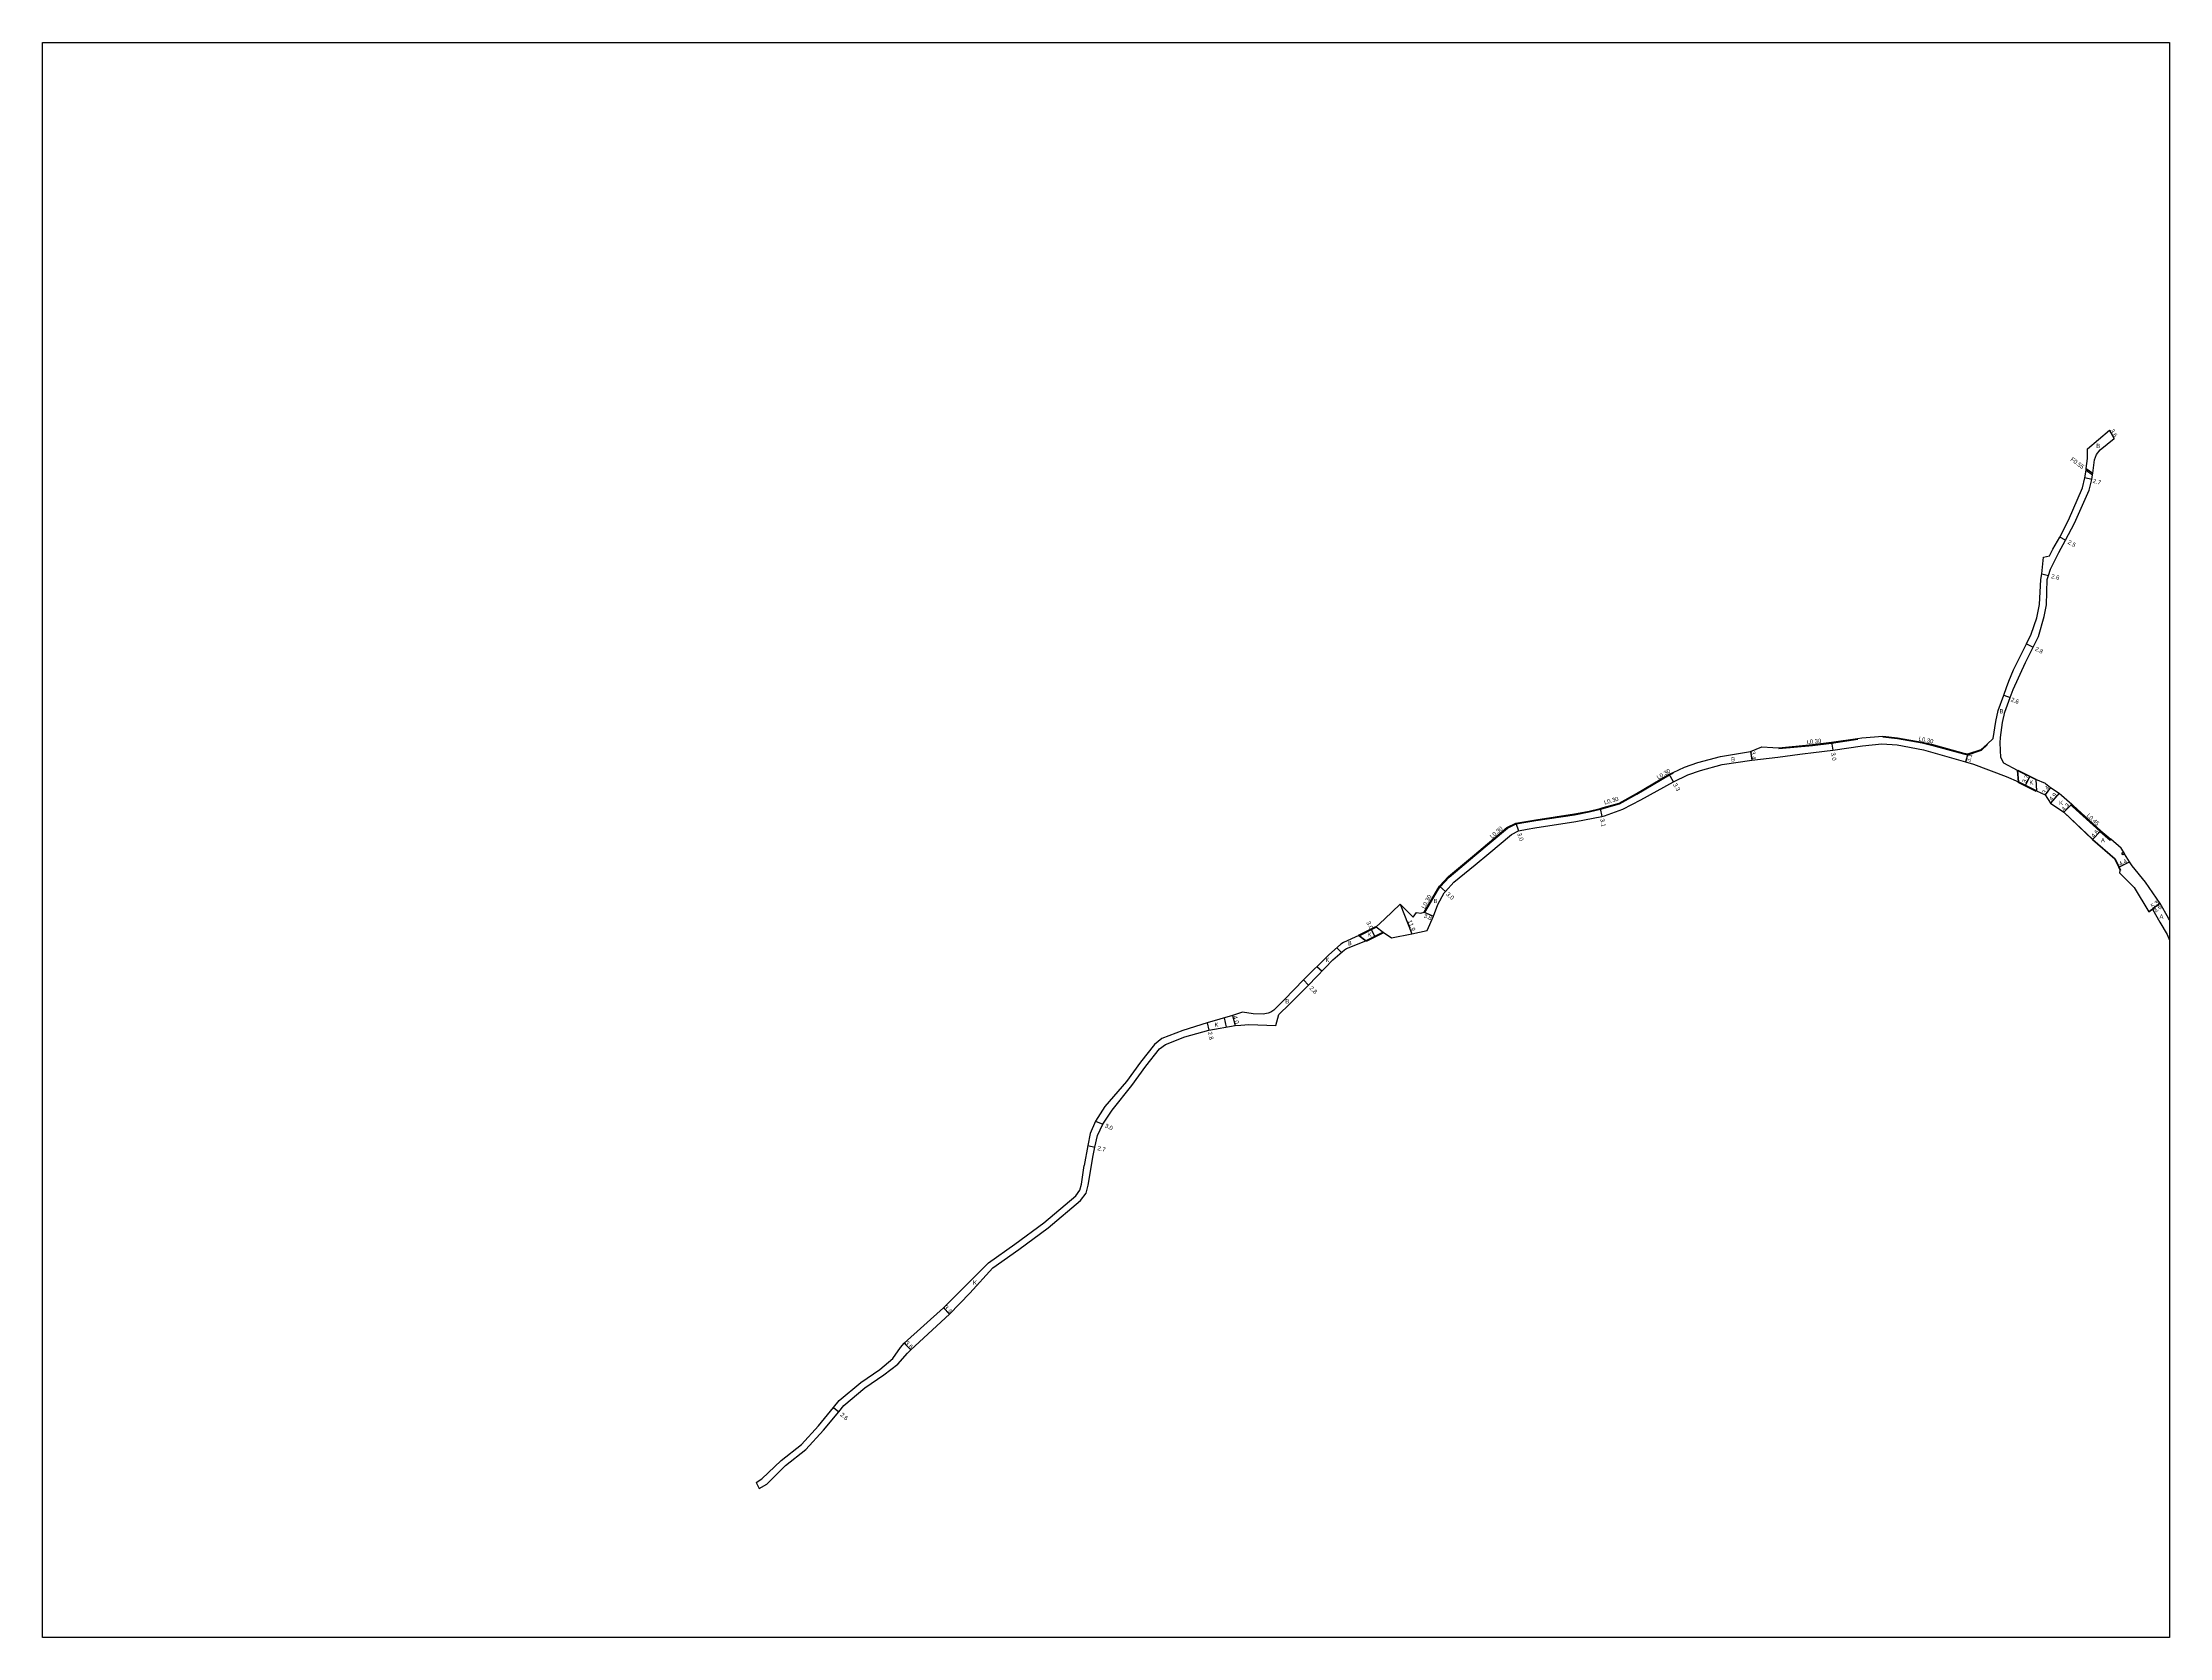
# Model space of a CAD drawing. Header units: metres. Extents: x -28000 to -24000, y -111000 to -108000.
# Drawn here: x -25600 to -24800, y -110400 to -109800 of the extents above; entities that cross this region are included whole.
import ezdxf

# ---------------------------------------------------------------- set-up
doc = ezdxf.new("R2010")
doc.units = ezdxf.units.M
doc.header["$LTSCALE"] = 2.5
for name, color, linetype in [('側溝・桝', 7, 'Continuous'), ('図郭', 7, 'Continuous'), ('幅員', 7, 'Continuous'), ('歩道・分離帯・安全施設', 7, 'Continuous'), ('舗装', 7, 'Continuous'), ('道路', 7, 'Continuous')]:
    doc.layers.add(name, color=color, linetype=linetype)
doc.styles.get("Standard").update_dxf_attribs({"font": ''})
doc.styles.get('Standard').set_extended_font_data('@MS PGothic')

msp = doc.modelspace()

# ---------------------------------------------------------------- linework, layer by layer
at = {"layer": '側溝・桝'}
for points in [[(-24831.39, -109960.82), (-24828.93, -109962.63)], [(-24831.31, -109960.19), (-24828.85, -109962.01)], [(-24946.9, -110065.29), (-24946.89, -110065.59), (-24934.25, -110064.39), (-24927.07, -110063.53), (-24917.23, -110062.11), (-24917.28, -110061.81)], [(-24907.76, -110060.91), (-24907.77, -110061.22), (-24902.32, -110061.82), (-24893.06, -110063.48), (-24889.53, -110064.29), (-24877.44, -110067.57), (-24875.79, -110067.94), (-24870.69, -110066.26), (-24868.39, -110064.11), (-24868.59, -110063.89)], [(-25080.39, -110127.19), (-25080.11, -110127.3), (-25077.6, -110123.01), (-25074.99, -110118.55), (-25074.32, -110117.59), (-25070.98, -110113.95), (-25061.24, -110105.87), (-25049.04, -110095.61), (-25045.78, -110093.97), (-25042.07, -110093.28), (-25038.31, -110092.67), (-25023.78, -110090.51), (-25018.25, -110089.46), (-25014, -110088.4), (-25012.97, -110088.11), (-25006.83, -110086.38), (-25000.32, -110082.82), (-24988.02, -110075.52), (-24986.61, -110074.88), (-24986.73, -110074.61)], [(-24836.78, -110086.5), (-24837.09, -110086.83), (-24836.49, -110087.35), (-24826.06, -110096.84), (-24822.34, -110100.03), (-24822.05, -110099.69)]]:
    msp.add_lwpolyline(points, dxfattribs=at)
msp.add_lwpolyline([(-24817.55, -110105.59), (-24817.96, -110104.9), (-24817.27, -110104.5), (-24816.86, -110105.19)], close=True, dxfattribs=at)
at = {"layer": '図郭'}
msp.add_lwpolyline([(-25600, -109800), (-24800, -109800), (-24800, -110400), (-25600, -110400)], close=True, dxfattribs=at)
at = {"layer": '幅員'}
for points in [[(-24820.74, -109948.95), (-24822.58, -109945.86)], [(-24829.16, -109964.43), (-24831.77, -109963.72)], [(-24839.09, -109987.2), (-24841.29, -109986.02)], [(-24848.04, -109999.85), (-24845.5, -110000.44)], [(-24853.81, -110026.2), (-24851.31, -110027.46)], [(-24862.35, -110045.5), (-24859.91, -110046.39)], [(-24927.11, -110063.23), (-24926.66, -110066.2)], [(-24957.54, -110066.66), (-24957.08, -110070.03)], [(-24875.81, -110067.63), (-24876.66, -110070.61)], [(-24986.49, -110078.11), (-24988.15, -110075.26)], [(-24854.15, -110079.45), (-24852.51, -110076.14)], [(-24844.79, -110080.21), (-24846.7, -110083.02)], [(-24841.51, -110082.42), (-24844.69, -110086.15)], [(-24836.78, -110086.5), (-24839.77, -110089.59)], [(-25045.88, -110093.68), (-25044.89, -110096.51)], [(-25014.08, -110088.11), (-25013.49, -110091.16)], [(-24825.76, -110096.5), (-24828.9, -110099.87)], [(-24819, -110110.22), (-24815.08, -110108.22)], [(-25074.54, -110117.39), (-25072.33, -110119.41)], [(-25089.34, -110124.15), (-25085.02, -110135.24)], [(-25080.39, -110127.19), (-25076.86, -110128.6)], [(-24803.46, -110123.83), (-24807.72, -110126.98)], [(-24803.46, -110123.83), (-24806.35, -110125.97)], [(-25100.25, -110133.64), (-25098.91, -110136.32)], [(-25125.75, -110152.63), (-25123.78, -110154.61)], [(-25152.42, -110165.97), (-25151.37, -110169.83)], [(-25162, -110168.84), (-25161.32, -110171.56)], [(-25203.89, -110205.77), (-25201.14, -110206.96)], [(-25206.83, -110214.91), (-25204.21, -110215.57)], [(-25261.17, -110275.97), (-25258.86, -110278.32)], [(-25273.43, -110291.84), (-25275.92, -110289.24)], [(-25302.45, -110313.46), (-25300.45, -110315.13)]]:
    msp.add_lwpolyline(points, dxfattribs=at)
at = {"layer": '歩道・分離帯・安全施設'}
for points in [[(-24840.16, -110089.19), (-24839.71, -110089.51), (-24828.83, -110099.79), (-24820.43, -110107.06), (-24818.9, -110110.18), (-24818.39, -110111.37)], [(-25104.78, -110136.01), (-25098.39, -110132.82)], [(-25102.22, -110137.87), (-25095.89, -110134.7)]]:
    msp.add_lwpolyline(points, dxfattribs=at)
at = {"layer": '舗装'}
for points in [[(-24857.1, -110073.85), (-24856.8, -110078.13)], [(-24836.78, -110086.5), (-24839.77, -110089.59)], [(-25104.93, -110135.98), (-25102.23, -110137.98)], [(-25098.4, -110132.71), (-25095.7, -110134.72)], [(-25111.47, -110142.33), (-25113.23, -110140.55)], [(-25120.68, -110147.59), (-25118.74, -110149.37)], [(-25155.55, -110166.91), (-25154.77, -110170.42)]]:
    msp.add_lwpolyline(points, dxfattribs=at)
at = {"layer": '道路'}
for points in [[(-24846.58, -110078.75), (-24850.3, -110077.23), (-24857.1, -110073.85), (-24862.3, -110071.15), (-24863.38, -110068.95), (-24863.64, -110063.46), (-24863.56, -110061.41), (-24862.79, -110055.82), (-24861.91, -110051.97), (-24859.91, -110046.39), (-24858.76, -110043.38), (-24854.19, -110033.24), (-24851.31, -110027.46), (-24849.26, -110023.45), (-24847.08, -110015.9), (-24846.3, -110011.54), (-24846.03, -110002.05), (-24845.5, -110000.44), (-24844.73, -109998.15), (-24841.56, -109991.81), (-24839.09, -109987.2), (-24835.67, -109980.84), (-24830.25, -109968.43), (-24829.16, -109964.43), (-24828.93, -109962.63), (-24828.85, -109962.01), (-24828.21, -109957.04), (-24827.46, -109955.03), (-24826.04, -109953.22), (-24820.74, -109948.95)], [(-24845.08, -109993.04), (-24843.87, -109990.62), (-24841.29, -109986.02), (-24838.01, -109979.7), (-24832.71, -109967.57), (-24831.77, -109963.72), (-24831.39, -109960.82), (-24831.31, -109960.19), (-24830.83, -109956.5), (-24830.88, -109952.79), (-24822.58, -109945.86)], [(-24822.58, -109945.86), (-24820.74, -109948.95)], [(-24860.42, -110040.23), (-24858.69, -110035.99), (-24857.17, -110033.01), (-24853.81, -110026.2), (-24851.98, -110022.51), (-24849.84, -110016.44), (-24848.9, -110011.46), (-24848.42, -110001.95), (-24848.04, -109999.85), (-24847.34, -109993.56), (-24845.08, -109993.04)], [(-24893, -110063.19), (-24889.46, -110064), (-24877.37, -110067.28), (-24875.81, -110067.63), (-24870.85, -110065.99), (-24868.59, -110063.89), (-24866.37, -110061.82), (-24865.36, -110055.39), (-24864.4, -110051.23), (-24862.35, -110045.5), (-24861.31, -110042.6), (-24860.42, -110040.23)], [(-24949.21, -110065.26), (-24946.9, -110065.29), (-24934.28, -110064.09), (-24927.11, -110063.23), (-24917.28, -110061.81), (-24915.76, -110061.59), (-24907.76, -110060.91), (-24902.27, -110061.53), (-24893, -110063.19)], [(-24937.98, -110067.63), (-24933.86, -110067.06), (-24926.66, -110066.2), (-24915.47, -110064.57), (-24908.2, -110063.79), (-24902.45, -110064.14), (-24892.49, -110066.1), (-24876.66, -110070.61), (-24873.72, -110071.45), (-24861.37, -110076.15), (-24856.8, -110078.13), (-24849.99, -110081.52), (-24846.7, -110083.02), (-24844.69, -110086.15), (-24839.77, -110089.59), (-24828.9, -110099.87), (-24820.51, -110107.13)], [(-25056.05, -110105.04), (-25047.54, -110097.88), (-25044.89, -110096.51), (-25041.53, -110095.93), (-25038.74, -110095.39), (-25023.24, -110093.02), (-25013.49, -110091.16), (-25012.54, -110090.92), (-25005.59, -110088.4), (-24998.81, -110084.9), (-24986.49, -110078.11), (-24981.21, -110075.51), (-24976.45, -110073.82), (-24968.22, -110071.64), (-24957.08, -110070.03), (-24947.27, -110068.83), (-24938.97, -110067.77), (-24937.98, -110067.63)], [(-25018.31, -110089.17), (-25014.08, -110088.11), (-25013.05, -110087.82), (-25006.95, -110086.1), (-25000.47, -110082.56), (-24988.15, -110075.26), (-24986.73, -110074.61), (-24982.39, -110072.64), (-24977.37, -110070.86), (-24968.83, -110068.6), (-24957.54, -110066.66), (-24953.34, -110064.95), (-24949.21, -110065.26)], [(-24846.58, -110078.75), (-24844.79, -110080.21), (-24841.51, -110082.42), (-24836.78, -110086.5), (-24836.19, -110087.01), (-24825.76, -110096.5), (-24822.05, -110099.69)], [(-25084.47, -110128.99), (-25083.17, -110127.28), (-25081.61, -110127.49), (-25080.39, -110127.19), (-25077.86, -110122.86), (-25075.24, -110118.38), (-25074.54, -110117.39), (-25071.19, -110113.73), (-25061.44, -110105.64), (-25049.2, -110095.36), (-25045.88, -110093.68), (-25042.12, -110092.99), (-25038.36, -110092.38), (-25023.83, -110090.21), (-25018.31, -110089.17)], [(-24800, -110130.08), (-24800.35, -110129.43), (-24803.46, -110123.83), (-24809.04, -110115.88), (-24813.97, -110109.78), (-24815.08, -110108.22), (-24816.86, -110105.19), (-24817.27, -110104.5), (-24818.14, -110103.02), (-24822.05, -110099.69)], [(-25330.51, -110343.96), (-25327.59, -110342.27), (-25320.61, -110335.31), (-25312.84, -110329.25), (-25306.29, -110322), (-25300.45, -110315.13), (-25298.56, -110312.69), (-25290.69, -110306.11), (-25283.54, -110301.19), (-25278.27, -110297.21), (-25274.69, -110293.11), (-25273.43, -110291.84), (-25258.86, -110278.32), (-25251.16, -110270.5), (-25242.54, -110260.99), (-25232.79, -110254), (-25221.79, -110245.96), (-25209.56, -110235.64), (-25207.47, -110232.82), (-25206.76, -110229.91), (-25204.86, -110218.67), (-25204.21, -110215.57), (-25203.19, -110211.22), (-25201.14, -110206.96), (-25197.68, -110201.6), (-25190.27, -110192.39), (-25184.98, -110185.09), (-25179.85, -110178.54), (-25177.6, -110176.88), (-25170.35, -110174), (-25161.32, -110171.56), (-25151.37, -110169.83), (-25149.25, -110169.6), (-25146.3, -110169.44), (-25136.12, -110169.8), (-25134.93, -110165.63), (-25131.03, -110161.71), (-25123.78, -110154.61), (-25114.63, -110145.1), (-25110.26, -110141.26), (-25109.51, -110140.81), (-25102.23, -110137.98), (-25095.7, -110134.72), (-25092.66, -110136.79), (-25085.02, -110135.24), (-25079.2, -110134.1), (-25076.86, -110128.6), (-25075.24, -110124.32), (-25072.77, -110119.89), (-25072.33, -110119.41), (-25069.12, -110115.91), (-25061.18, -110109.33), (-25056.05, -110105.04)], [(-24818.61, -110112.44), (-24818.49, -110111.39), (-24819, -110110.22), (-24820.51, -110107.13)], [(-24818.61, -110112.44), (-24813.26, -110117.83), (-24807.72, -110126.98), (-24806.35, -110125.97), (-24803.57, -110130.85), (-24800.85, -110135.59), (-24800, -110137.62)], [(-25084.47, -110128.99), (-25089.34, -110124.15), (-25095.19, -110129.79), (-25098.4, -110132.71), (-25104.93, -110135.98), (-25110.68, -110138.6), (-25111.73, -110139.24), (-25116.33, -110143.27), (-25125.75, -110152.63), (-25132.8, -110159.95), (-25136.87, -110164.03), (-25138.05, -110164.73), (-25139, -110165.15), (-25140.94, -110165.57), (-25144.64, -110165.39), (-25148.69, -110164.75), (-25152.42, -110165.97), (-25162, -110168.84), (-25171.1, -110171.62), (-25178.98, -110174.71), (-25181.74, -110176.91), (-25186.97, -110183.58), (-25192.23, -110190.82), (-25200.48, -110200.22), (-25203.89, -110205.77), (-25205.91, -110210.47), (-25206.83, -110214.91), (-25208.15, -110222.45)], [(-25331.53, -110341.64), (-25329.46, -110340.31), (-25322.24, -110333.42), (-25314.55, -110327.41), (-25308.18, -110320.36), (-25302.45, -110313.46), (-25300.34, -110310.91), (-25292.21, -110304.12), (-25285.01, -110299.17), (-25280.14, -110295.08), (-25277.35, -110290.93), (-25275.92, -110289.24), (-25261.17, -110275.97), (-25253.81, -110268.69), (-25244.18, -110259.09), (-25234.27, -110251.99), (-25223.34, -110244), (-25211.39, -110233.91), (-25209.78, -110231.74), (-25209.21, -110229.42), (-25208.15, -110222.45)], [(-25331.53, -110341.64), (-25330.51, -110343.96)]]:
    msp.add_lwpolyline(points, dxfattribs=at)
for points in [[(-24850.3, -110077.23), (-24857.1, -110073.85), (-24857.01, -110073.67), (-24850.21, -110077.06)], [(-24850.3, -110077.23), (-24849.99, -110081.52), (-24856.8, -110078.13), (-24857.1, -110073.85)], [(-24856.8, -110078.13), (-24849.99, -110081.52), (-24850.08, -110081.7), (-24856.89, -110078.31)], [(-25104.93, -110135.98), (-25105.02, -110135.8), (-25098.49, -110132.53), (-25098.4, -110132.71)], [(-25095.7, -110134.72), (-25102.23, -110137.98), (-25104.93, -110135.98), (-25098.4, -110132.71)], [(-25095.7, -110134.72), (-25095.61, -110134.9), (-25102.14, -110138.16), (-25102.23, -110137.98)]]:
    msp.add_lwpolyline(points, close=True, dxfattribs=at)

# ---------------------------------------------------------------- texts
at = {"layer": '側溝・桝'}
for s, rotation, p in [('F0.55', 323.57757, (-24837.4, -109957.16)), ('L0.30', 5.42362, (-24936.41, -110063.96)), ('L0.30', 349.85079, (-24894.39, -110062.7)), ('L0.30', 30.66422, (-24992.27, -110077.29)), ('L0.30', 15.70268, (-25012.41, -110086.69)), ('L0.30', 41.74838, (-25054.76, -110099.57)), ('L0.45', 317.69177, (-24831.34, -110091.01)), ('L0.30', 60.96445, (-25080.13, -110126.01))]:
    msp.add_text(s, height=1.6, rotation=rotation, dxfattribs=at).set_placement(p)
at = {"layer": '幅員'}
for s, rotation, p in [('3.6', 300.73623, (-24822.39, -109945.98)), ('2.7', 344.8342, (-24828.96, -109965.56)), ('2.5', 331.76107, (-24838.45, -109988.45)), ('2.6', 346.74351, (-24844.62, -110001.47)), ('2.8', 333.32542, (-24850.77, -110028.62)), ('2.6', 339.8982, (-24859.85, -110047.81)), ('3.4', 277.82929, (-24957.43, -110066.75)), ('3.0', 278.74477, (-24927.31, -110067.21)), ('3.1', 74.04782, (-24874.97, -110070.82)), ('3.3', 300.26897, (-24986.8, -110079.16)), ('3.7', 63.547, (-24854.12, -110078.82)), ('3.4', 55.81228, (-24846.73, -110082.88)), ('4.9', 49.64364, (-24844.21, -110085.44)), ('4.3', 45.88908, (-24839.63, -110089.27)), ('3.1', 280.97602, (-25014.11, -110092.14)), ('3.0', 289.27854, (-25045.35, -110097.62)), ('4.6', 47.0489, (-24828.49, -110099.29)), ('4.4', 27.11624, (-24818.51, -110109.86)), ('3.0', 317.64192, (-25072.2, -110120.6)), ('3.8', 338.21207, (-25080.66, -110129.09)), ('5.3', 36.48921, (-24806.33, -110125.71)), ('3.6', 36.48921, (-24805.24, -110127.4)), ('3.0', 296.55091, (-25102.16, -110131.06)), ('11.9', 291.29438, (-25086.56, -110130.46)), ('2.8', 314.80838, (-25123.64, -110155.89)), ('4.0', 285.11995, (-25152.22, -110166.33)), ('2.8', 283.97328, (-25161.75, -110172.33)), ('3.0', 336.6828, (-25200.63, -110208.05)), ('2.7', 345.82537, (-25203.39, -110216.61)), ('3.3', 314.59777, (-25261.07, -110275.93)), ('3.6', 313.8484, (-25275.71, -110289.31)), ('2.6', 320.14952, (-25300.12, -110316.45))]:
    msp.add_text(s, height=1.6, rotation=rotation, dxfattribs=at).set_placement(p)
at = {"layer": '舗装'}
for s, p in [('B', (-24827.55, -109952.56)), ('B', (-24863.89, -110052.34)), ('B', (-24964.87, -110070.41)), ('K', (-24852.67, -110079.16)), ('K', (-24841.5, -110086.86)), ('A', (-24825.78, -110100.88)), ('B', (-25076.82, -110123.76)), ('A', (-24803.75, -110129.57)), ('K', (-25101.57, -110136.35)), ('B', (-25109.08, -110139.58)), ('K', (-25117.45, -110145.91)), ('B', (-25132.55, -110161.46)), ('K', (-25159.15, -110170.28)), ('K', (-25250.04, -110267.28))]:
    msp.add_text(s, height=1.6, dxfattribs=at).set_placement(p)

doc.saveas('drawing.dxf')
